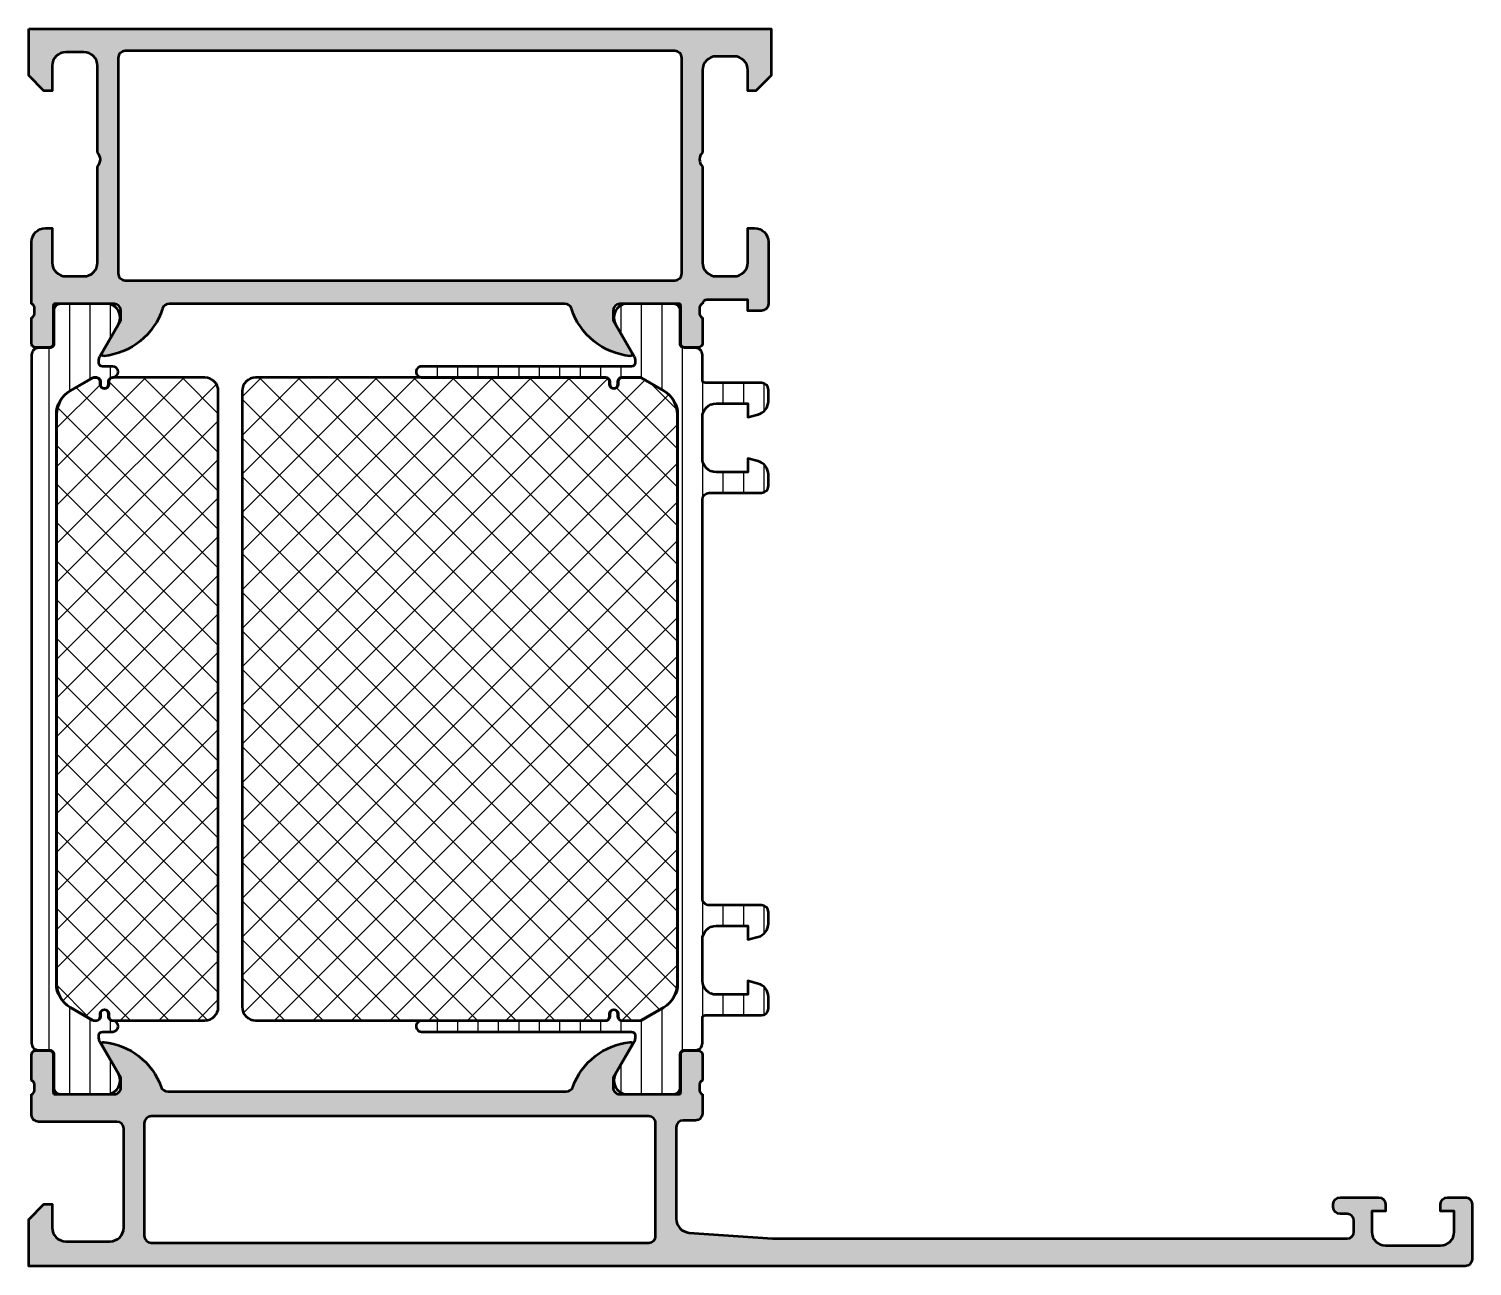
# Model space of a CAD drawing. Extents: x 0 to 105, y 0 to 90.
import ezdxf

# ---------------------------------------------------------------- set-up
doc = ezdxf.new("R2010")
doc.units = 0
for name, color, linetype, lineweight in [('0S-Alu contour', 7, 'Continuous', 50), ('0S-Alu hatch', 252, 'Continuous', 25), ('0S-Plastic contour', 254, 'Continuous', 50), ('0S-Plastic hatch', 253, 'Continuous', 25), ('0S-PT contour', 91, 'Continuous', 50), ('0S-PT hatch', 103, 'Continuous', 25)]:
    doc.layers.add(name, color=color, linetype=linetype, lineweight=lineweight)
pattern_1 = [(135, (0, 0), (-1.403165018917055, -1.403165018917055), []), (225, (0, 0), (1.403165018917055, -1.403165018917055), [])]
pattern_2 = [(90, (0, 0), (-1.4859, 0), [])]

# ---------------------------------------------------------------- blocks, each defined once
blk = doc.blocks.new('462310__45660264_F5FE_4679_8344_B00FB7AC80B8_')
at = {"layer": '0S-Alu hatch'}
h = blk.add_hatch(color=256, dxfattribs=at)
edge = h.paths.add_edge_path()
edge.add_line((47.1, 10.1), (47.1, 3.431119203401284))
edge.add_arc((48.1, 3.431119203401296), 0.9999999999999928, 180, 265.9143832200259)
edge.add_line((48.02875295001211, 2.433660503570567), (54.10000000000001, 2.000000000000001))
edge.add_line((54.10000000000001, 2.000000000000001), (95.9, 1.999999999999999))
edge.add_arc((95.9, 2.499999999999972), 0.4999999999999716, 270, 360)
edge.add_line((96.39999999999998, 2.499999999999985), (96.39999999999998, 3.299999999999994))
edge.add_arc((95.89999999999998, 3.299999999999998), 0.5, 0, 90)
edge.add_line((95.89999999999998, 3.799999999999998), (95.39999999999999, 3.799999999999998))
edge.add_ellipse((95.39999999999999, 4.299999999999986), major_axis=(-0.499999999999988, 0), ratio=1, start_angle=0, end_angle=90, ccw=False)
edge.add_line((94.9, 4.299999999999992), (94.9, 4.499999999999996))
edge.add_ellipse((95.39999999999999, 4.500000000000016), major_axis=(-0.4999999999999858, 0), ratio=1, start_angle=270.00000000000165, end_angle=360, ccw=False)
edge.add_line((95.39999999999996, 5), (98.19999999999997, 4.999999999999999))
edge.add_ellipse((98.19999999999997, 4.499999999999985), major_axis=(-0.5000000000000134, 0), ratio=1, start_angle=180, end_angle=270, ccw=False)
edge.add_line((98.69999999999999, 4.500000000000006), (98.69999999999999, 3.999999999999999))
edge.add_line((98.69999999999999, 3.999999999999999), (97.69999999999999, 3.999999999999999))
edge.add_line((97.69999999999999, 3.999999999999999), (97.69999999999999, 2.500000000000004))
edge.add_arc((98.69999999999999, 2.500000000000004), 1, 180, 270.0000000000008)
edge.add_line((98.7, 1.500000000000004), (102.7, 1.499999999999999))
edge.add_arc((102.7, 2.499999999999986), 1, 270.0000000000008, 360)
edge.add_line((103.7, 2.499999999999991), (103.7, 3.999999999999998))
edge.add_line((103.7, 3.999999999999998), (102.7, 3.999999999999999))
edge.add_line((102.7, 3.999999999999999), (102.7, 4.500000000000007))
edge.add_ellipse((103.2, 4.500000000000047), major_axis=(-0.4999999999999574, 0), ratio=1, start_angle=270, end_angle=360, ccw=False)
edge.add_line((103.2, 4.999999999999999), (104.5, 5))
edge.add_ellipse((104.5, 4.500000000000007), major_axis=(-0.499999999999992, 0), ratio=1, start_angle=180, end_angle=270.00000000000165, ccw=False)
edge.add_line((105, 4.5), (105, 0.5))
edge.add_ellipse((104.5, 0.4999999999999953), major_axis=(-0.5, 0), ratio=1, start_angle=90, end_angle=180, ccw=False)
edge.add_line((104.5, 0), (0, 0))
edge.add_line((0, 0), (0, 3.400000000000005))
edge.add_line((0, 3.400000000000005), (1.099999999999995, 4.5))
edge.add_line((1.099999999999995, 4.5), (1.699999999999988, 4.5))
edge.add_line((1.699999999999988, 4.5), (1.699999999999988, 2.800000000000011))
edge.add_arc((2.699999999999988, 2.800000000000011), 1, 180, 270)
edge.add_line((2.699999999999988, 1.800000000000011), (5.899999999999971, 1.800000000000011))
edge.add_arc((5.899999999999971, 2.800000000000011), 1, 270, 360)
edge.add_line((6.899999999999971, 2.800000000000011), (6.900000000000001, 9.999999999999995))
edge.add_arc((6.399999999999998, 9.999999999999998), 0.5000000000000036, 0, 89.99999999999969)
edge.add_line((6.400000000000001, 10.5), (0.7000000000000144, 10.5))
edge.add_ellipse((0.7000000000000137, 10.99999999999999), major_axis=(-0.4999999999999965, 0), ratio=1, start_angle=0, end_angle=90.00000000000011, ccw=False)
edge.add_line((0.200000000000017, 10.99999999999999), (0.1999999999999663, 12.49999999999994))
edge.add_arc((0.1211635534569153, 12.76752059199309), 0.2788950563274639, 286.419876419492, 361.1645893740976)
edge.add_line((0.4000009999999921, 12.77318899999146), (0.4000009999999925, 13.22678299999147))
edge.add_arc((0.121132904356827, 13.23244365946853), 0.2789255417371467, 358.8371299271138, 433.5754054446456)
edge.add_line((0.1999999999999922, 13.49998699999146), (0.1999999999999922, 15.37999799999998))
edge.add_ellipse((0.4999999999999952, 15.37999799999998), major_axis=(-0.3000000000000029, 0), ratio=1, start_angle=269.9999999999999, end_angle=360, ccw=False)
edge.add_line((0.4999999999999958, 15.67999799999998), (1.479974319042778, 15.67999799999998))
edge.add_ellipse((1.479974319042779, 15.37999799999998), major_axis=(-0.2999999999999989, 0), ratio=1, start_angle=180, end_angle=270.0000000000002, ccw=False)
edge.add_line((1.779974319042779, 15.37999799999998), (1.779974319042779, 12.61999999999998))
edge.add_arc((1.899974319042755, 12.61999999999998), 0.1199999999999761, 180, 270.0000000000011)
edge.add_line((1.899974319042757, 12.5), (6.200000000000086, 12.49999999999999))
edge.add_arc((6.200000000000105, 12.99999999999996), 0.4999999999999734, 269.9999999999978, 360)
edge.add_line((6.700000000000079, 12.99999999999994), (6.700000000000024, 13.70000000000004))
edge.add_line((6.700000000000024, 13.70000000000004), (5.318504542377731, 16.09282032302719))
edge.add_ellipse((5.438119784648683, 16.16188021535139), major_axis=(-0.1381197846485755, 0), ratio=1, start_angle=-96.01277014386238, end_angle=29.999999999958618, ccw=False)
edge.add_ellipse((4.928837244971579, 11.32674727786154), major_axis=(-4.999999999999342, 0), ratio=1, start_angle=199.9129096859924, end_angle=263.9872298561636, ccw=False)
edge.add_arc((10.1000000000004, 13.20000000000056), 0.5000000000005251, 199.9129096859644, 269.9999999999741)
edge.add_line((10.10000000000017, 12.70000000000004), (39.09999999999998, 12.69999999999995))
edge.add_arc((39.10000000000005, 13.20000000000114), 0.5000000000011813, 269.999999999991, 340.0870903140019)
edge.add_ellipse((44.27116275502875, 11.32674727786229), major_axis=(-4.999999999998514, 0), ratio=1, start_angle=276.0127701438397, end_angle=340.08709031401236, ccw=False)
edge.add_ellipse((43.76188021535141, 16.16188021535142), major_axis=(-0.1381197846484383, 0), ratio=1, start_angle=150.0000000000303, end_angle=276.0127701438502, ccw=False)
edge.add_line((43.88149545762223, 16.09282032302727), (42.50000000000006, 13.69999999999997))
edge.add_line((42.50000000000006, 13.69999999999997), (42.5, 12.99999999999987))
edge.add_arc((42.99999999999989, 12.99999999999989), 0.4999999999999006, 180, 270.0000000000033)
edge.add_line((42.99999999999992, 12.49999999999999), (47.30002568095722, 12.5))
edge.add_arc((47.30002568095722, 12.61999999999999), 0.1199999999999903, 270, 360)
edge.add_line((47.4200256809572, 12.61999999999999), (47.42002568095721, 15.37999799999998))
edge.add_ellipse((47.72002568095721, 15.37999799999998), major_axis=(-0.2999999999999971, 0), ratio=1, start_angle=270.00000000000136, end_angle=360, ccw=False)
edge.add_line((47.72002568095721, 15.67999799999998), (48.7, 15.67999799999998))
edge.add_ellipse((48.7, 15.37999799999998), major_axis=(-0.3000000000000007, 0), ratio=1, start_angle=180, end_angle=269.99999999999864, ccw=False)
edge.add_line((49, 15.37999799999998), (49, 13.49998699999147))
edge.add_arc((49.07886709564315, 13.23244365946854), 0.2789255417371366, 106.424594555351, 181.1628700728859)
edge.add_line((48.79999899999999, 13.22678299999148), (48.79999899999999, 12.77318899999145))
edge.add_arc((49.07883644654303, 12.76752059199308), 0.2788950563274235, 178.8354106259031, 253.5801235805088)
edge.add_line((48.99999999999999, 12.49999999999997), (49.00000000000001, 11.10000000000001))
edge.add_ellipse((48.49999999999999, 11.10000000000001), major_axis=(-0.5000000000000142, 0), ratio=1, start_angle=90.0000000000008, end_angle=180, ccw=False)
edge.add_line((48.5, 10.6), (47.59999999999999, 10.6))
edge.add_arc((47.6, 10.10000000000001), 0.4999999999999929, 90.00000000000081, 180)
edge = h.paths.add_edge_path()
edge.add_line((45.1, 10.89999999999995), (8.900000000000006, 10.9))
edge.add_arc((8.900000000000006, 10.4), 0.5000000000000036, 90, 180)
edge.add_line((8.400000000000002, 10.4), (8.400000000000006, 2.199999999999999))
edge.add_arc((8.900000000000006, 2.199999999999998), 0.5, 180, 269.9999999999998)
edge.add_line((8.900000000000002, 1.699999999999998), (45.1, 1.699999999999999))
edge.add_arc((45.1, 2.200000000000006), 0.5000000000000067, 269.9999999999992, 360)
edge.add_line((45.60000000000001, 2.200000000000005), (45.60000000000001, 10.4))
edge.add_arc((45.10000000000003, 10.39999999999997), 0.4999999999999787, 0, 90.00000000000244)
at = {"layer": '0S-Alu contour', "color": 7}
for points in [[(6.700000000000079, 12.99999999999994), (6.700000000000024, 13.70000000000004), (5.318504542377731, 16.09282032302719)], [(43.88149545762223, 16.09282032302727), (42.50000000000006, 13.69999999999997), (42.5, 12.99999999999987)], [(0.1999999999999922, 13.49998699999146), (0.1999999999999922, 15.37999799999998)], [(0.4999999999999958, 15.67999799999998), (1.479974319042778, 15.67999799999998)], [(1.779974319042779, 15.37999799999998), (1.779974319042779, 12.61999999999998)], [(47.4200256809572, 12.61999999999999), (47.42002568095721, 15.37999799999998)], [(47.72002568095721, 15.67999799999998), (48.7, 15.67999799999998)], [(49, 15.37999799999998), (49, 13.49998699999147)], [(0.4000009999999921, 12.77318899999146), (0.4000009999999925, 13.22678299999147)], [(10.10000000000017, 12.70000000000004), (39.09999999999998, 12.69999999999995)], [(48.79999899999999, 13.22678299999148), (48.79999899999999, 12.77318899999145)], [(0.200000000000017, 10.99999999999999), (0.1999999999999663, 12.49999999999994)], [(1.899974319042757, 12.5), (6.200000000000087, 12.49999999999999)], [(42.99999999999992, 12.49999999999999), (47.30002568095722, 12.5)], [(48.99999999999999, 12.49999999999997), (49.00000000000001, 11.10000000000001)], [(45.1, 10.89999999999995), (8.900000000000006, 10.9)], [(48.5, 10.6), (47.59999999999999, 10.6)], [(6.400000000000001, 10.5), (0.7000000000000148, 10.5)], [(6.899999999999971, 2.800000000000011), (6.900000000000001, 9.999999999999995)], [(8.400000000000002, 10.4), (8.400000000000006, 2.199999999999999)], [(45.60000000000001, 2.200000000000005), (45.60000000000001, 10.4)], [(47.1, 10.1), (47.1, 3.431119203401284)], [(104.5, 0), (0, 0), (0, 3.400000000000005), (1.099999999999995, 4.5), (1.699999999999988, 4.5), (1.699999999999988, 2.800000000000011)], [(94.9, 4.299999999999992), (94.9, 4.499999999999996)], [(95.39999999999996, 5), (98.19999999999997, 4.999999999999999)], [(98.69999999999999, 4.500000000000006), (98.69999999999999, 3.999999999999999), (97.69999999999999, 3.999999999999999), (97.69999999999999, 2.500000000000004)], [(103.7, 2.499999999999991), (103.7, 3.999999999999998), (102.7, 3.999999999999999), (102.7, 4.500000000000007)], [(103.2, 4.999999999999999), (104.5, 5)], [(105, 4.5), (105, 0.5)], [(95.89999999999998, 3.799999999999998), (95.39999999999999, 3.799999999999998)], [(96.39999999999998, 2.499999999999985), (96.39999999999998, 3.299999999999994)], [(48.02875295001211, 2.433660503570567), (54.10000000000001, 2.000000000000001), (95.9, 1.999999999999999)], [(2.699999999999988, 1.800000000000011), (5.899999999999971, 1.800000000000011)], [(8.900000000000002, 1.699999999999998), (45.1, 1.699999999999999)], [(98.7, 1.500000000000004), (102.7, 1.499999999999999)]]:
    blk.add_lwpolyline(points, dxfattribs=at)
at = {"layer": '0S-Alu contour', "color": 7, "extrusion": (0, 0, -1)}
for centre, radius, start, end in [((-5.438119784648683, 16.16188021535139), 0.1381197846485755, 330.0000000000414, 96.01277014386245), ((-4.928837244971579, 11.32674727786154), 4.999999999999342, 96.01277014383638, 160.0870903140076), ((-44.27116275502875, 11.32674727786229), 4.999999999998514, 19.91290968598764, 83.9872298561603), ((-43.76188021535141, 16.16188021535142), 0.1381197846484383, 83.9872298561498, 209.9999999999698), ((-0.4999999999999952, 15.37999799999998), 0.3000000000000029, 0, 90.00000000000011), ((-1.479974319042779, 15.37999799999998), 0.2999999999999989, 89.99999999999974, 180), ((-47.72002568095721, 15.37999799999998), 0.2999999999999971, 0, 89.99999999999864), ((-48.7, 15.37999799999998), 0.3000000000000007, 90.00000000000136, 180), ((-0.7000000000000137, 10.99999999999999), 0.4999999999999965, 269.9999999999999, 0), ((-48.49999999999999, 11.10000000000001), 0.5000000000000142, 180, 269.9999999999992), ((-95.39999999999999, 4.500000000000016), 0.4999999999999858, 0, 89.99999999999837), ((-95.39999999999999, 4.299999999999986), 0.499999999999988, 270, 0), ((-98.19999999999997, 4.499999999999985), 0.5000000000000134, 90, 180), ((-103.2, 4.500000000000047), 0.4999999999999574, 0, 90), ((-104.5, 4.500000000000007), 0.499999999999992, 89.99999999999837, 180), ((-104.5, 0.4999999999999953), 0.5, 180, 270)]:
    blk.add_arc(centre, radius, start, end, dxfattribs=at)
at = {"layer": '0S-Alu contour', "color": 7}
for centre, radius, start, end in [((0.121132904356827, 13.23244365946853), 0.2789255417371467, 358.8371299271138, 73.57540544464564), ((0.1211635534569153, 12.76752059199309), 0.2788950563274639, 286.419876419492, 1.16458937409755), ((1.899974319042755, 12.61999999999998), 0.1199999999999761, 180, 270.0000000000011), ((6.200000000000105, 12.99999999999996), 0.4999999999999734, 269.9999999999978, 0), ((10.1000000000004, 13.20000000000056), 0.5000000000005251, 199.9129096859644, 269.9999999999741), ((39.10000000000005, 13.20000000000114), 0.5000000000011813, 269.999999999991, 340.0870903140019), ((42.99999999999989, 12.99999999999989), 0.4999999999999006, 180, 270.0000000000033), ((47.30002568095722, 12.61999999999999), 0.1199999999999903, 270, 0), ((49.07883644654303, 12.76752059199308), 0.2788950563274235, 178.8354106259031, 253.5801235805088), ((49.07886709564315, 13.23244365946854), 0.2789255417371366, 106.424594555351, 181.1628700728859), ((8.900000000000006, 10.4), 0.5000000000000036, 90, 180), ((45.10000000000003, 10.39999999999997), 0.4999999999999787, 0, 90.00000000000244), ((47.6, 10.10000000000001), 0.4999999999999929, 90.00000000000081, 180), ((6.399999999999998, 9.999999999999998), 0.5000000000000036, 0, 89.99999999999969), ((48.1, 3.431119203401296), 0.9999999999999928, 180, 265.9143832200259), ((95.89999999999998, 3.299999999999998), 0.5, 0, 90), ((2.699999999999988, 2.800000000000011), 1, 180, 270), ((5.899999999999971, 2.800000000000011), 1, 270, 0), ((8.900000000000006, 2.199999999999998), 0.5, 180, 269.9999999999998), ((45.1, 2.200000000000006), 0.5000000000000067, 269.9999999999992, 0), ((95.9, 2.499999999999972), 0.4999999999999716, 270, 0), ((98.69999999999999, 2.500000000000004), 1, 180, 270.0000000000008), ((102.7, 2.499999999999986), 1, 270.0000000000008, 0)]:
    blk.add_arc(centre, radius, start, end, dxfattribs=at)
blk = doc.blocks.new('442240__F31ADD32_1E1B_493C_A6A0_53D63E27A48B_')
at = {"layer": '0S-PT hatch'}
h = blk.add_hatch(dxfattribs=at)
h.set_pattern_fill('ANSI37', color=256, scale=0.625, angle=90, style=0)
h.set_pattern_definition(pattern_1)
edge = h.paths.add_edge_path()
edge.add_line((41.95540162866505, 64.6302033196955), (16.50000000001683, 64.6302033197426))
edge.add_arc((16.49999999999969, 63.65020331974263), 0.9799999999999754, 89.99999999899781, 180)
edge.add_line((15.51999999999971, 63.65020331974264), (15.51999999999971, 18.84979668030451))
edge.add_arc((16.49999999999971, 18.84979668030451), 0.9799999999999968, 180, 270.0000000000002)
edge.add_line((16.49999999999971, 17.86979668030451), (41.95634587524384, 17.86979668030451))
edge.add_arc((41.95634587524383, 18.14979668030452), 0.2800000000000082, 270.0000000000014, 360)
edge.add_line((42.23634587524385, 18.14979668030452), (42.23634587524385, 18.35036747559076))
edge.add_ellipse((42.55577507995761, 18.35036747559076), major_axis=(-0.3194292047137636, 0), ratio=1, start_angle=180, end_angle=360, ccw=False)
edge.add_line((42.87520428467137, 18.35036747559076), (42.87520428467137, 18.14979668030452))
edge.add_arc((43.15520428467137, 18.14979668030453), 0.2800000000000011, 180, 266.4872129359699)
edge.add_line((43.13804832119981, 17.87032275859203), (44.46501280946018, 17.87032275859204))
edge.add_arc((44.46501280946018, 18.05032275859203), 0.1799999999999926, 270, 300.0000000000001)
edge.add_line((44.55501280946017, 17.89443818591084), (46.18999999999971, 18.8383984804904))
edge.add_arc((45.19999999999972, 20.55312877998359), 1.979999999999983, 299.9999999999999, 360)
edge.add_line((47.1799999999997, 20.55312877998359), (47.1799999999997, 61.94646458067263))
edge.add_arc((45.1999999999997, 61.94646458067263), 1.980000000000003, 0, 59.99999999999952)
edge.add_line((46.18999999999971, 63.66119488016582), (44.55501280946015, 64.60515517474536))
edge.add_arc((44.46501280946016, 64.44927060206425), 0.179999999999936, 59.99999999999221, 89.99999999999095)
edge.add_line((44.46501280946018, 64.62927060206418), (43.13858592838763, 64.62927060206418))
edge.add_arc((43.15574189185918, 64.34979668035167), 0.279999999999997, 93.51278706402572, 180)
edge.add_line((42.87574189185918, 64.34979668035167), (42.87574189185917, 64.14922588506545))
edge.add_ellipse((42.55577507995761, 64.14922588506545), major_axis=(-0.3199668119015655, 0), ratio=1, start_angle=0, end_angle=180, ccw=False)
edge.add_line((42.23580826805604, 64.14922588506545), (42.23580826805604, 64.3497966803045))
edge.add_arc((41.95540162866505, 64.34979668030452), 0.280406639390975, 0, 90)
at = {"layer": '0S-PT contour', "color": 7}
for points in [[(41.95540162866505, 64.6302033196955), (16.50000000001683, 64.6302033197426)], [(42.23580826805604, 64.14922588506545), (42.23580826805604, 64.3497966803045)], [(42.87574189185918, 64.34979668035167), (42.87574189185917, 64.14922588506545)], [(44.46501280946018, 64.62927060206418), (43.13858592838763, 64.62927060206418)], [(46.18999999999971, 63.66119488016582), (44.55501280946015, 64.60515517474536)], [(15.51999999999971, 63.65020331974264), (15.51999999999971, 18.84979668030451)], [(47.1799999999997, 20.55312877998359), (47.1799999999997, 61.94646458067263)], [(16.49999999999971, 17.86979668030451), (41.95634587524384, 17.86979668030451)], [(42.23634587524385, 18.14979668030452), (42.23634587524385, 18.35036747559076)], [(42.87520428467137, 18.35036747559076), (42.87520428467137, 18.14979668030452)], [(43.13804832119981, 17.87032275859203), (44.46501280946018, 17.87032275859204)], [(44.55501280946017, 17.89443818591084), (46.18999999999971, 18.8383984804904)]]:
    blk.add_lwpolyline(points, dxfattribs=at)
for centre, radius, start, end in [((16.49999999999969, 63.65020331974263), 0.9799999999999754, 89.99999999899781, 180), ((41.95540162866505, 64.34979668030452), 0.280406639390975, 0, 90), ((43.15574189185918, 64.34979668035167), 0.279999999999997, 93.51278706402572, 180), ((44.46501280946016, 64.44927060206425), 0.179999999999936, 59.99999999999221, 89.99999999999095), ((45.1999999999997, 61.94646458067263), 1.980000000000003, 0, 59.99999999999952), ((45.19999999999972, 20.55312877998359), 1.979999999999983, 299.9999999999999, 0), ((16.49999999999971, 18.84979668030451), 0.9799999999999968, 180, 270.0000000000002), ((41.95634587524383, 18.14979668030452), 0.2800000000000082, 270.0000000000014, 0), ((43.15520428467137, 18.14979668030453), 0.2800000000000011, 180, 266.4872129359699), ((44.46501280946018, 18.05032275859203), 0.1799999999999926, 270, 300.0000000000001)]:
    blk.add_arc(centre, radius, start, end, dxfattribs=at)
at = {"layer": '0S-PT contour', "color": 7, "extrusion": (0, 0, -1)}
for centre, radius, start, end in [((-42.55577507995761, 64.14922588506545), 0.3199668119015655, 180, 0), ((-42.55577507995761, 18.35036747559076), 0.3194292047137637, 0, 180)]:
    blk.add_arc(centre, radius, start, end, dxfattribs=at)
blk = doc.blocks.new('284519__6857C85F_8BF0_4C97_A09E_0A35391BC59F___943BEE04_0CC8_4766_B25A_D3CEB70636B3_')
at = {"layer": '0S-Plastic hatch'}
h = blk.add_hatch(dxfattribs=at)
h.set_pattern_fill('ANSI31', color=256, scale=0.4680000000000001, angle=45, style=0)
h.set_pattern_definition(pattern_2)
edge = h.paths.add_edge_path()
edge.add_line((49.4999999999997, 56.25000000004718), (53.2999999999998, 56.25000000004718))
edge.add_arc((53.29999999999975, 56.75000000004714), 0.4999999999999645, 270.0000000000057, 360)
edge.add_line((53.79999999999971, 56.75000000004718), (53.79999999999972, 57.58074922342159))
edge.add_arc((52.79999999999975, 57.58074922342159), 0.9999999999999644, 0, 75.00000000000038)
edge.add_line((53.05881904510226, 58.54667504971063), (52.29999999999972, 58.75000000004718))
edge.add_line((52.29999999999972, 58.75000000004718), (52.29999999999972, 57.75000000004717))
edge.add_line((52.29999999999972, 57.75000000004717), (49.99999999999974, 57.7500000000472))
edge.add_ellipse((49.9999999999997, 58.75000000004718), major_axis=(-0.9999999999999928, 0), ratio=1, start_angle=0, end_angle=90.00000000000199, ccw=False)
edge.add_line((48.99999999999971, 58.75000000004717), (48.99999999999971, 61.75000000004722))
edge.add_ellipse((49.99999999999972, 61.75000000004718), major_axis=(-1.000000000000007, 0), ratio=1, start_angle=269.99999999999875, end_angle=360, ccw=False)
edge.add_line((49.99999999999975, 62.75000000004719), (52.29999999999972, 62.75000000004713))
edge.add_line((52.29999999999972, 62.75000000004713), (52.29999999999972, 61.75000000004722))
edge.add_line((52.29999999999972, 61.75000000004722), (53.05881904510228, 61.95332495038388))
edge.add_arc((52.7999999999998, 62.91925077667286), 0.999999999999911, 284.9999999999988, 360)
edge.add_line((53.79999999999971, 62.91925077667284), (53.79999999999971, 63.75000000004723))
edge.add_arc((53.29999999999972, 63.75000000004725), 0.4999999999999929, 0, 89.9999999999992)
edge.add_line((53.29999999999973, 64.25000000004724), (49.19999999999973, 64.25000000004718))
edge.add_ellipse((49.19999999999973, 64.4500000000472), major_axis=(-0.200000000000017, 0), ratio=1, start_angle=0, end_angle=90.00000000000199, ccw=False)
edge.add_line((48.99999999999971, 64.45000000004723), (48.99999999999971, 66.29000567895667))
edge.add_arc((48.50000267890202, 66.29000567895667), 0.4999973210976947, 0, 90.00030698202455)
edge.add_line((48.49999999999283, 66.7900030000472), (47.68966866665947, 66.79000300004718))
edge.add_ellipse((47.68966866665947, 67.09000300004718), major_axis=(-0.2999999999999971, 0), ratio=1, start_angle=0, end_angle=90, ccw=False)
edge.add_line((47.38966866665947, 67.09000300004719), (47.3900006170565, 69.49000138298348))
edge.add_arc((46.89000463961789, 69.49000402260855), 0.4999959774455975, 359.9996975182267, 450.0003024811858)
edge.add_line((46.89000199999281, 69.99000000004717), (43.41346050189332, 69.99000000004716))
edge.add_arc((43.55577115088467, 69.00018192532433), 0.9999960709244591, 98.18160805189956, 212.7270160998398)
edge.add_line((42.71451850189333, 68.4595470000472), (44.03303535120448, 66.1758085133749))
edge.add_ellipse((43.60002263447405, 65.92580853907532), major_axis=(-0.5000000000000551, 0), ratio=1, start_angle=179.994256176766, end_angle=209.9999965993447, ccw=False)
edge.add_line((44.10002263196166, 65.92575841476153), (44.0999999999903, 65.70000000006473))
edge.add_ellipse((43.84999999997281, 65.70000000006469), major_axis=(-0.2500000000174865, 0), ratio=1, start_angle=90.00000000000159, end_angle=180, ccw=False)
edge.add_line((43.84999999997282, 65.45000000004721), (28.57101353298069, 65.45000000004653))
edge.add_arc((28.57101353298071, 65.0507409269301), 0.3992590731164398, 90.00000000000306, 270.0000000000031)
edge.add_line((28.57101353298073, 64.65148185381366), (41.95486402147727, 64.65148185381366))
edge.add_ellipse((41.9548640214773, 64.35000000004712), major_axis=(-0.3014818537665462, 0), ratio=1, start_angle=180, end_angle=270.00000000000676, ccw=False)
edge.add_line((42.25634587524385, 64.35000000004717), (42.25634587524385, 64.14942920476096))
edge.add_arc((42.55577507995761, 64.14942920476096), 0.2994292047137605, 180, 360)
edge.add_line((42.85520428467137, 64.14942920476099), (42.85520428467137, 64.35000000004723))
edge.add_ellipse((43.15520428467164, 64.35000000004722), major_axis=(-0.3000000000002672, 0), ratio=1, start_angle=266.6063607271258, end_angle=360, ccw=False)
edge.add_line((43.17296295056751, 64.64947392175954), (44.46501280946022, 64.64947392175972))
edge.add_ellipse((44.46501280946022, 64.44947392175959), major_axis=(-0.2000000000001307, 0), ratio=1, start_angle=240.0000000000401, end_angle=270.00000000000205, ccw=False)
edge.add_line((44.56501280946016, 64.62267900251666), (46.19999999999973, 63.67871870793694))
edge.add_ellipse((45.19999999999982, 61.94666790036815), major_axis=(-1.999999999999877, 0), ratio=1, start_angle=180, end_angle=240.00000000000108, ccw=False)
edge.add_line((47.1999999999997, 61.94666790036816), (47.19999999999972, 20.55333209967905))
edge.add_ellipse((45.19999999999972, 20.55333209967909), major_axis=(-2, 0), ratio=1, start_angle=119.9999999999996, end_angle=180, ccw=False)
edge.add_line((46.1999999999997, 18.82128129211021), (44.5650128094602, 17.87732099753069))
edge.add_ellipse((44.46501280945999, 18.05052607828752), major_axis=(-0.2000000000000511, 0), ratio=1, start_angle=90.00000000007333, end_angle=120.0000000000625, ccw=False)
edge.add_line((44.46501280946025, 17.85052607828746), (43.17296295056535, 17.85052607828786))
edge.add_ellipse((43.1552042846713, 18.14999999999996), major_axis=(-0.2999999999999285, 0), ratio=1, start_angle=0, end_angle=93.3936392725314, ccw=False)
edge.add_line((42.85520428467137, 18.14999999999995), (42.85520428467137, 18.35057079528622))
edge.add_arc((42.55577507995761, 18.35057079528622), 0.2994292047137605, 0, 180)
edge.add_line((42.25634587524385, 18.35057079528622), (42.25634587524385, 18.14999999999995))
edge.add_ellipse((41.95486402147733, 18.15000000000004), major_axis=(-0.3014818537665178, 0), ratio=1, start_angle=89.99999999998658, end_angle=180, ccw=False)
edge.add_line((41.95486402147726, 17.84851814623352), (28.57101353298071, 17.84851814623352))
edge.add_arc((28.57101353298071, 17.44925907311705), 0.3992590731164753, 90.00000000000048, 270.0000000000005)
edge.add_line((28.57101353298072, 17.05000000000057), (43.84999999997285, 17.04999999999999))
edge.add_ellipse((43.84999999997282, 16.79999999998251), major_axis=(-0.2500000000174722, 0), ratio=1, start_angle=180, end_angle=269.9999999999951, ccw=False)
edge.add_line((44.0999999999903, 16.79999999998242), (44.10002263196166, 16.57424158528564))
edge.add_ellipse((43.60002365369274, 16.5741911879278), major_axis=(-0.4999989808088187, 0), ratio=1, start_angle=150.0000347009651, end_angle=180.0057751236176, ccw=False)
edge.add_line((44.03303562435064, 16.32419195977536), (42.71451850189333, 14.04045299999998))
edge.add_arc((43.55577115088467, 13.49981807472283), 0.9999960709244718, 147.2729839001593, 261.8183919481001)
edge.add_line((43.41346050189332, 12.50999999999999), (46.89000199999282, 12.50999999999999))
edge.add_arc((46.89000463961788, 13.00999597743861), 0.4999959774455904, 269.9996975188158, 360.0003024817733)
edge.add_line((47.3900006170565, 13.0099986170637), (47.38966866665947, 15.40999699999997))
edge.add_ellipse((47.68966866665947, 15.40999699999998), major_axis=(-0.3000000000000043, 0), ratio=1, start_angle=269.99999999999864, end_angle=360, ccw=False)
edge.add_line((47.68966866665948, 15.70999699999999), (48.49999999999283, 15.70999699999999))
edge.add_arc((48.50000267890202, 16.2099943210905), 0.4999973210976877, 269.9996930179747, 360)
edge.add_line((48.99999999999971, 16.2099943210905), (48.99999999999971, 18.04999999999993))
edge.add_ellipse((49.19999999999974, 18.04999999999998), major_axis=(-0.2000000000000242, 0), ratio=1, start_angle=270.0000000000122, end_angle=360, ccw=False)
edge.add_line((49.19999999999969, 18.25000000000001), (53.29999999999973, 18.24999999999995))
edge.add_arc((53.29999999999972, 18.74999999999994), 0.4999999999999929, 270.0000000000008, 360)
edge.add_line((53.79999999999971, 18.74999999999995), (53.79999999999971, 19.58074922337431))
edge.add_arc((52.79999999999972, 19.58074922337433), 0.9999999999999928, 0, 74.99999999999913)
edge.add_line((53.05881904510226, 20.54667504966339), (52.29999999999972, 20.75000000000001))
edge.add_line((52.29999999999972, 20.75000000000001), (52.29999999999972, 19.75000000000001))
edge.add_line((52.29999999999972, 19.75000000000001), (49.99999999999971, 19.75))
edge.add_ellipse((49.99999999999972, 20.75000000000001), major_axis=(-1.000000000000003, 0), ratio=1, start_angle=0, end_angle=89.9999999999996, ccw=False)
edge.add_line((48.99999999999971, 20.75000000000001), (48.99999999999971, 23.75000000000007))
edge.add_ellipse((49.99999999999966, 23.75000000000001), major_axis=(-0.999999999999943, 0), ratio=1, start_angle=269.99999999999756, end_angle=360, ccw=False)
edge.add_line((49.9999999999997, 24.74999999999995), (52.29999999999972, 24.74999999999998))
edge.add_line((52.29999999999972, 24.74999999999998), (52.29999999999972, 23.75000000000007))
edge.add_line((52.29999999999972, 23.75000000000007), (53.05881904510217, 23.95332495033654))
edge.add_arc((52.79999999999962, 24.91925077662571), 1.000000000000101, 285.0000000000001, 360)
edge.add_line((53.79999999999972, 24.9192507766257), (53.79999999999971, 25.75000000000003))
edge.add_arc((53.29999999999975, 25.75000000000004), 0.4999999999999645, 0, 89.99999999999756)
edge.add_line((53.29999999999976, 26.25), (49.49999999999971, 26.25000000000001))
edge.add_ellipse((49.49999999999969, 26.74999999999999), major_axis=(-0.4999999999999787, 0), ratio=1, start_angle=0, end_angle=90.00000000000239, ccw=False)
edge.add_line((48.99999999999971, 26.74999999999998), (48.99999999999971, 55.75000000004715))
edge.add_ellipse((49.4999999999997, 55.75000000004718), major_axis=(-0.4999999999999929, 0), ratio=1, start_angle=270.0000000000008, end_angle=360, ccw=False)
at = {"layer": '0S-Plastic contour', "color": 7}
for points in [[(46.89000199999281, 69.99000000004717), (43.41346050189332, 69.99000000004716)], [(47.38966866665947, 67.09000300004719), (47.3900006170565, 69.49000138298348)], [(42.71451850189333, 68.4595470000472), (44.03303535120448, 66.1758085133749)], [(48.49999999999283, 66.7900030000472), (47.68966866665947, 66.79000300004718)], [(48.99999999999971, 64.45000000004723), (48.99999999999971, 66.29000567895667)], [(43.84999999997282, 65.45000000004721), (28.57101353298069, 65.45000000004653)], [(44.10002263196166, 65.92575841476153), (44.0999999999903, 65.70000000006473)], [(28.57101353298073, 64.65148185381366), (41.95486402147727, 64.65148185381366)], [(42.25634587524385, 64.35000000004717), (42.25634587524385, 64.14942920476096)], [(42.85520428467137, 64.14942920476099), (42.85520428467137, 64.35000000004723)], [(43.17296295056751, 64.64947392175954), (44.46501280946022, 64.64947392175972)], [(44.56501280946016, 64.62267900251666), (46.19999999999973, 63.67871870793694)], [(53.29999999999973, 64.25000000004724), (49.19999999999973, 64.25000000004718)], [(53.79999999999971, 62.91925077667284), (53.79999999999971, 63.75000000004723)], [(49.99999999999975, 62.75000000004719), (52.29999999999972, 62.75000000004713), (52.29999999999972, 61.75000000004722), (53.05881904510228, 61.95332495038388)], [(47.1999999999997, 61.94666790036816), (47.19999999999972, 20.55333209967905)], [(48.99999999999971, 58.75000000004717), (48.99999999999971, 61.75000000004722)], [(53.05881904510226, 58.54667504971063), (52.29999999999972, 58.75000000004718), (52.29999999999972, 57.75000000004717), (49.99999999999974, 57.7500000000472)], [(53.79999999999971, 56.75000000004718), (53.79999999999972, 57.58074922342159)], [(48.99999999999971, 26.74999999999998), (48.99999999999971, 55.75000000004715)], [(49.4999999999997, 56.25000000004718), (53.2999999999998, 56.25000000004718)], [(53.29999999999976, 26.25), (49.49999999999971, 26.25000000000001)], [(53.79999999999972, 24.9192507766257), (53.79999999999971, 25.75000000000003)], [(49.9999999999997, 24.74999999999995), (52.29999999999972, 24.74999999999998), (52.29999999999972, 23.75000000000007), (53.05881904510217, 23.95332495033654)], [(48.99999999999971, 20.75000000000001), (48.99999999999971, 23.75000000000007)], [(53.05881904510226, 20.54667504966339), (52.29999999999972, 20.75000000000001), (52.29999999999972, 19.75000000000001), (49.99999999999971, 19.75)], [(53.79999999999971, 18.74999999999995), (53.79999999999971, 19.58074922337431)], [(42.25634587524385, 18.35057079528622), (42.25634587524385, 18.14999999999995)], [(42.85520428467137, 18.14999999999995), (42.85520428467137, 18.35057079528622)], [(44.46501280946025, 17.85052607828746), (43.17296295056535, 17.85052607828786)], [(46.1999999999997, 18.82128129211021), (44.5650128094602, 17.87732099753069)], [(48.99999999999971, 16.2099943210905), (48.99999999999971, 18.04999999999993)], [(49.19999999999969, 18.25000000000001), (53.29999999999973, 18.24999999999995)], [(41.95486402147726, 17.84851814623352), (28.57101353298071, 17.84851814623352)], [(28.57101353298072, 17.05000000000057), (43.84999999997285, 17.04999999999999)], [(44.03303562435064, 16.32419195977536), (42.71451850189333, 14.04045299999998)], [(44.0999999999903, 16.79999999998242), (44.10002263196166, 16.57424158528564)], [(47.3900006170565, 13.0099986170637), (47.38966866665947, 15.40999699999997)], [(47.68966866665948, 15.70999699999999), (48.49999999999283, 15.70999699999999)], [(43.41346050189332, 12.50999999999999), (46.89000199999282, 12.50999999999999)]]:
    blk.add_lwpolyline(points, dxfattribs=at)
for centre, radius, start, end in [((43.55577115088467, 69.00018192532433), 0.9999960709244591, 98.18160805189956, 212.7270160998398), ((46.89000463961789, 69.49000402260855), 0.4999959774455975, 359.9996975182267, 90.00030248118587), ((48.50000267890202, 66.29000567895667), 0.4999973210976947, 0, 90.00030698202455), ((28.57101353298071, 65.0507409269301), 0.3992590731164398, 90.00000000000306, 270.0000000000031), ((42.55577507995761, 64.14942920476096), 0.2994292047137605, 180, 0), ((53.29999999999972, 63.75000000004725), 0.4999999999999929, 0, 89.9999999999992), ((52.7999999999998, 62.91925077667286), 0.999999999999911, 284.9999999999988, 0), ((52.79999999999975, 57.58074922342159), 0.9999999999999644, 0, 75.00000000000038), ((53.29999999999975, 56.75000000004714), 0.4999999999999645, 270.0000000000057, 0), ((53.29999999999975, 25.75000000000004), 0.4999999999999645, 0, 89.99999999999756), ((52.79999999999962, 24.91925077662571), 1.000000000000101, 285.0000000000001, 0), ((52.79999999999972, 19.58074922337433), 0.9999999999999928, 0, 74.99999999999913), ((42.55577507995761, 18.35057079528622), 0.2994292047137605, 0, 180), ((53.29999999999972, 18.74999999999994), 0.4999999999999929, 270.0000000000008, 0), ((28.57101353298071, 17.44925907311705), 0.3992590731164753, 90.00000000000048, 270.0000000000005), ((48.50000267890202, 16.2099943210905), 0.4999973210976877, 269.9996930179747, 0), ((43.55577115088467, 13.49981807472283), 0.9999960709244718, 147.2729839001593, 261.8183919481001), ((46.89000463961788, 13.00999597743861), 0.4999959774455904, 269.9996975188158, 0.0003024817733149)]:
    blk.add_arc(centre, radius, start, end, dxfattribs=at)
at = {"layer": '0S-Plastic contour', "color": 7, "extrusion": (0, 0, -1)}
for centre, radius, start, end in [((-43.60002263447405, 65.92580853907532), 0.5000000000000551, 150.0000034006553, 180.0057438232341), ((-47.68966866665947, 67.09000300004718), 0.2999999999999971, 270, 0), ((-43.84999999997281, 65.70000000006469), 0.2500000000174865, 180, 269.9999999999984), ((-41.9548640214773, 64.35000000004712), 0.3014818537665462, 89.99999999999324, 180), ((-43.15520428467164, 64.35000000004722), 0.3000000000002672, 0, 93.39363927287422), ((-44.46501280946022, 64.44947392175959), 0.2000000000001307, 89.99999999999797, 119.9999999999599), ((-49.19999999999973, 64.4500000000472), 0.200000000000017, 269.999999999998, 0), ((-45.19999999999982, 61.94666790036815), 1.999999999999877, 119.9999999999989, 180), ((-49.99999999999972, 61.75000000004718), 1.000000000000007, 0, 90.00000000000122), ((-49.9999999999997, 58.75000000004718), 0.9999999999999928, 269.999999999998, 0), ((-49.4999999999997, 55.75000000004718), 0.4999999999999929, 0, 89.9999999999992), ((-49.49999999999969, 26.74999999999999), 0.4999999999999787, 269.9999999999976, 0), ((-49.99999999999966, 23.75000000000001), 0.999999999999943, 0, 90.00000000000244), ((-45.19999999999972, 20.55333209967909), 2, 180, 240.0000000000004), ((-49.99999999999972, 20.75000000000001), 1.000000000000003, 270.0000000000004, 0), ((-41.95486402147733, 18.15000000000004), 0.3014818537665178, 180, 270.0000000000135), ((-43.1552042846713, 18.14999999999996), 0.2999999999999285, 266.6063607274686, 0), ((-44.46501280945999, 18.05052607828752), 0.2000000000000511, 239.9999999999375, 269.9999999999267), ((-49.19999999999974, 18.04999999999998), 0.2000000000000242, 0, 89.99999999998779), ((-43.84999999997282, 16.79999999998251), 0.2500000000174722, 90.00000000000487, 180), ((-43.60002365369274, 16.5741911879278), 0.4999989808088187, 179.9942248763824, 209.999965299035), ((-47.68966866665947, 15.40999699999998), 0.3000000000000043, 0, 90.00000000000136)]:
    blk.add_arc(centre, radius, start, end, dxfattribs=at)
blk = doc.blocks.new('345170__671C72E3_DC1D_42BF_86C3_94440B8743F7_')
at = {"layer": '0S-Alu hatch'}
h = blk.add_hatch(color=256, dxfattribs=at)
edge = h.paths.add_edge_path()
edge.add_line((-7.1e-15, 90), (53.99987304687965, 90))
edge.add_line((53.99987304687965, 90), (53.99987304687965, 86.5999679203087))
edge.add_line((53.99987304687965, 86.5999679203087), (52.89989745616913, 85.49999257278978))
edge.add_line((52.89989745616913, 85.49999257278978), (52.29992187023163, 85.49999257278978))
edge.add_line((52.29992187023163, 85.49999257278978), (52.29992187023163, 87.00045009804307))
edge.add_arc((51.29983554382527, 87.00035614156477), 1.000086330819882, 0.0053828449330912, 89.99504745861701)
edge.add_line((51.29992198944091, 88.00044246864854), (49.99987316131591, 88.00044246864854))
edge.add_arc((49.99992797000416, 87.00038766034935), 1.00005480980111, 90.00314013440826, 179.997296995918)
edge.add_line((48.99987316131591, 87.00043483925597), (48.99987316131592, 80.99999972534717))
edge.add_arc((49.52471250163427, 80.49999972534715), 0.724883668698509, 136.3884232636866, 223.6115767363133)
edge.add_line((48.99987316131592, 79.99999972534715), (48.99987316131592, 72.99999972534715))
edge.add_arc((49.99993195904488, 73.00005852307612), 1.000058799457453, 180.003368663758, 269.9966313363588)
edge.add_line((49.99987316131591, 71.99999972534715), (51.29992198944091, 71.99999972534715))
edge.add_arc((51.29983447275857, 73.00008712280979), 1.000087401291886, 270.0050138983208, 359.9949929319335)
edge.add_line((52.29992187023163, 72.99999972534829), (52.29992187023163, 75.49999972534715))
edge.add_line((52.29992187023163, 75.49999972534715), (52.79992187023163, 75.49999972534715))
edge.add_ellipse((52.79983439966269, 74.49991225477821), major_axis=(-1.000087474394158, 0), ratio=1, start_angle=180.0050112561101, end_angle=269.9949887439186, ccw=False)
edge.add_line((53.79992187023162, 74.49999972534765), (53.79986083507538, 69.99999972534715))
edge.add_ellipse((53.29989157569605, 69.99997661371015), major_axis=(-0.4999692599135077, 0), ratio=1, start_angle=89.99647716776508, end_angle=180.0026485613532, ccw=False)
edge.add_line((53.29986083507538, 69.50000735474168), (52.29986083507538, 69.49999972534715))
edge.add_line((52.29986083507538, 69.49999972534715), (52.29986083507538, 70.29999514771043))
edge.add_line((52.29986083507538, 70.29999514771043), (49.31213930206165, 70.29999514771043))
edge.add_arc((49.31213930206165, 69.99999514771051), 0.2999999999999261, 90, 179.3196072282661)
edge.add_arc((49.07883644654304, 69.73274997685989), 0.2788950563274295, 103.8317740844651, 181.1645893740969)
edge.add_line((48.79999899999999, 69.72708156886152), (48.799999, 69.27348756886153))
edge.add_arc((49.07886709564317, 69.26782690938447), 0.2789255417371505, 178.8371299271138, 253.5754054446433)
edge.add_line((48.99999999999999, 69.00028356886153), (48.99999999999999, 67.12027256885301))
edge.add_ellipse((48.69999999999997, 67.12027256885303), major_axis=(-0.3000000000000184, 0), ratio=1, start_angle=90.00000000000267, end_angle=180, ccw=False)
edge.add_line((48.69999999999999, 66.82027256885301), (47.72002568095721, 66.82027256885301))
edge.add_ellipse((47.72002568095721, 67.12027256885301), major_axis=(-0.2999999999999971, 0), ratio=1, start_angle=0, end_angle=90, ccw=False)
edge.add_line((47.4200256809572, 67.12027256885301), (47.4200256809572, 69.880270568853))
edge.add_arc((47.3000256809572, 69.880270568853), 0.1200000000000045, 0, 90)
edge.add_line((47.3000256809572, 70.00027056885301), (43, 70.00027056885301))
edge.add_arc((43, 69.50027056885301), 0.5, 90, 180)
edge.add_line((42.5, 69.50027056885301), (42.5, 68.80027056885301))
edge.add_line((42.5, 68.80027056885301), (43.88149545762236, 66.40745024582546))
edge.add_ellipse((43.7618802153517, 66.3383903535013), major_axis=(-0.1381197846482983, 0), ratio=1, start_angle=84.3774224492019, end_angle=210.0000000000063, ccw=False)
edge.add_ellipse((44.23822324117376, 71.17687943070086), major_axis=(-5.000000000000059, 0), ratio=1, start_angle=17.74841635607089, end_angle=84.37742244920702, ccw=False)
edge.add_arc((38.99999999999995, 69.50027056885305), 0.4999999999999507, 17.74841635606356, 89.99999999999349)
edge.add_line((39.00000000000001, 70.00027056885301), (10.2, 70.00027056885301))
edge.add_arc((10.20000000000001, 69.50027056885295), 0.5000000000000427, 90.00000000000081, 162.2515836439295)
edge.add_ellipse((4.961776758826183, 71.1768794307008), major_axis=(-4.999999999999987, 0), ratio=1, start_angle=95.62257755079378, end_angle=162.2515836439297, ccw=False)
edge.add_ellipse((5.438119784648307, 66.33839035350131), major_axis=(-0.1381197846483017, 0), ratio=1, start_angle=-29.999999999998977, end_angle=95.62257755079179, ccw=False)
edge.add_line((5.318504542377645, 66.40745024582546), (6.700000000000009, 68.80027056885305))
edge.add_line((6.700000000000009, 68.80027056885305), (6.700000000000009, 69.500270568853))
edge.add_arc((6.199999999999995, 69.500270568853), 0.5000000000000142, 0, 89.9999999999992)
edge.add_line((6.200000000000002, 70.00027056885301), (1.90324639355812, 70.00027056885301))
edge.add_arc((1.899956008496012, 69.88031568830968), 0.120000000000092, 88.42875992674892, 180)
edge.add_line((1.77995600849592, 69.88031568830968), (1.779956008495908, 67.12031768830968))
edge.add_ellipse((1.479956008495916, 67.12031768830967), major_axis=(-0.2999999999999914, 0), ratio=1, start_angle=89.99999999999892, end_angle=180, ccw=False)
edge.add_line((1.47995600849591, 66.82031768830967), (0.4999816894531364, 66.82031768830969))
edge.add_ellipse((0.4999816894531265, 67.1203176883097), major_axis=(-0.3000000000000114, 0), ratio=1, start_angle=0, end_angle=90.00000000000188, ccw=False)
edge.add_line((0.1999816894531108, 67.1203176883097), (0.1999816894531179, 69.00032868831818))
edge.add_arc((0.1211145938099349, 69.26787202884113), 0.278925541737175, 286.4245945553564, 361.1628700728862)
edge.add_line((0.3999826894531284, 69.2735326883182), (0.3999826894531182, 69.72712668831821))
edge.add_arc((0.1211452429100888, 69.73279509631656), 0.2788950563274164, 358.8354106259059, 433.5801235805099)
edge.add_line((0.1999816894531177, 70.00031568830967), (0.1999816894531179, 74.49999972534715))
edge.add_ellipse((1.200016055021644, 74.49996535977863), major_axis=(-1.000034366159002, 0), ratio=1, start_angle=270.00196893437277, end_angle=359.99803106598546, ccw=False)
edge.add_line((1.199981689453117, 75.49999972534715), (1.699981689453096, 75.49999972534715))
edge.add_line((1.699981689453096, 75.49999972534715), (1.699981689453125, 72.99999972534717))
edge.add_arc((2.700001512600977, 73.000019548495), 1.000019823344326, 180.0011357606123, 269.9988642398063)
edge.add_line((2.699981689453131, 71.99999972534715), (3.999969482421875, 71.99999972534715))
edge.add_arc((4.000000553784346, 72.99996865398468), 0.9999689291202583, 269.9982196867505, 360.0017803131609)
edge.add_line((4.999969482421875, 72.9999997253456), (4.999969482421867, 79.99999972534715))
edge.add_arc((4.474993690089426, 80.49999972534715), 0.7249824705019247, 316.3958616163859, 403.604138383614)
edge.add_line((4.999969482421867, 80.99999972534717), (4.999969482421867, 87.30001064491807))
edge.add_arc((3.999963413279154, 87.30000457577538), 1.00000606916113, 0.0003477354135738, 89.99965226584851)
edge.add_line((3.999969482421853, 88.30001064491807), (2.699981689453125, 88.30001064491807))
edge.add_arc((2.700038657603897, 87.2999536767673), 1.000056969773365, 90.003263848667, 179.996736151318)
edge.add_line((1.699981689453125, 87.30001064491833), (1.699981689453103, 85.50000020218432))
edge.add_line((1.699981689453103, 85.50000020218432), (1.099975585937485, 85.50000020218432))
edge.add_line((1.099975585937485, 85.50000020218432), (7.1e-15, 86.59999843788685))
edge.add_line((7.1e-15, 86.59999843788685), (-7.1e-15, 90))
edge = h.paths.add_edge_path()
edge.add_line((46.99985790252685, 88.3999938602501), (6.999984741210937, 88.3999938602501))
edge.add_arc((6.999987482078545, 87.89999111938248), 0.500002740875127, 90.00031407857054, 179.9996859215192)
edge.add_line((6.49998474121093, 87.89999386024931), (6.499984741210937, 72.19999667358933))
edge.add_arc((6.999987482078545, 72.19999941445694), 0.5000027408751199, 180.0003140784807, 269.9996859214286)
edge.add_line((6.99998474121093, 71.69999667358933), (46.99985790252685, 71.69999667358934))
edge.add_arc((46.99985516165924, 72.19999941445695), 0.500002740875127, 270.0003140785706, 359.9996859215192)
edge.add_line((47.49985790252686, 72.19999667359014), (47.49985790252686, 87.8999938602501))
edge.add_arc((46.99985516165924, 87.89999111938248), 0.5000027408751199, 0.0003140784807261, 89.99968592142947)
at = {"layer": '0S-Alu contour', "color": 7}
for points in [[(-7.1e-15, 90), (53.99987304687965, 90), (53.99987304687965, 86.5999679203087), (52.89989745616913, 85.49999257278978), (52.29992187023163, 85.49999257278978), (52.29992187023163, 87.00045009804307)], [(1.699981689453125, 87.30001064491833), (1.699981689453103, 85.50000020218432), (1.099975585937485, 85.50000020218432), (7.1e-15, 86.59999843788685), (-7.1e-15, 90)], [(3.999969482421853, 88.30001064491807), (2.699981689453125, 88.30001064491807)], [(46.99985790252685, 88.3999938602501), (6.999984741210937, 88.3999938602501)], [(4.999969482421867, 80.99999972534717), (4.999969482421867, 87.30001064491807)], [(6.49998474121093, 87.89999386024931), (6.499984741210937, 72.19999667358933)], [(47.49985790252686, 72.19999667359014), (47.49985790252686, 87.8999938602501)], [(51.29992198944091, 88.00044246864854), (49.99987316131591, 88.00044246864854)], [(48.99987316131591, 87.00043483925597), (48.99987316131592, 80.99999972534717)], [(4.999969482421875, 72.9999997253456), (4.999969482421867, 79.99999972534715)], [(48.99987316131592, 79.99999972534715), (48.99987316131592, 72.99999972534715)], [(1.199981689453117, 75.49999972534715), (1.699981689453096, 75.49999972534715), (1.699981689453125, 72.99999972534717)], [(52.29992187023163, 72.99999972534829), (52.29992187023163, 75.49999972534715), (52.79992187023163, 75.49999972534715)], [(0.1999816894531177, 70.00031568830967), (0.1999816894531179, 74.49999972534715)], [(53.79992187023162, 74.49999972534765), (53.79986083507538, 69.99999972534715)], [(2.699981689453131, 71.99999972534715), (3.999969482421875, 71.99999972534715)], [(6.99998474121093, 71.69999667358933), (46.99985790252685, 71.69999667358934)], [(49.99987316131591, 71.99999972534715), (51.29992198944091, 71.99999972534715)], [(0.3999826894531284, 69.2735326883182), (0.3999826894531182, 69.72712668831821)], [(1.77995600849592, 69.88031568830968), (1.779956008495908, 67.12031768830968)], [(6.200000000000002, 70.00027056885301), (1.90324639355812, 70.00027056885301)], [(5.318504542377645, 66.40745024582546), (6.700000000000009, 68.80027056885305), (6.700000000000009, 69.500270568853)], [(39.00000000000001, 70.00027056885301), (10.2, 70.00027056885301)], [(42.5, 69.50027056885301), (42.5, 68.80027056885301), (43.88149545762236, 66.40745024582546)], [(47.3000256809572, 70.00027056885301), (43, 70.00027056885301)], [(47.4200256809572, 67.12027256885301), (47.4200256809572, 69.880270568853)], [(48.79999899999999, 69.72708156886152), (48.799999, 69.27348756886153)], [(53.29986083507538, 69.50000735474168), (52.29986083507538, 69.49999972534715), (52.29986083507538, 70.29999514771043), (49.31213930206165, 70.29999514771043)], [(0.1999816894531108, 67.1203176883097), (0.1999816894531179, 69.00032868831818)], [(48.99999999999999, 69.00028356886153), (48.99999999999999, 67.12027256885301)], [(1.47995600849591, 66.82031768830967), (0.4999816894531364, 66.82031768830969)], [(48.69999999999999, 66.82027256885301), (47.72002568095721, 66.82027256885301)]]:
    blk.add_lwpolyline(points, dxfattribs=at)
for centre, radius, start, end in [((2.700038657603897, 87.2999536767673), 1.000056969773365, 90.003263848667, 179.996736151318), ((3.999963413279154, 87.30000457577538), 1.00000606916113, 0.0003477354135738, 89.99965226584851), ((6.999987482078545, 87.89999111938248), 0.500002740875127, 90.00031407857054, 179.9996859215192), ((46.99985516165924, 87.89999111938248), 0.5000027408751199, 0.0003140784807261, 89.99968592142947), ((49.99992797000416, 87.00038766034935), 1.00005480980111, 90.00314013440826, 179.997296995918), ((51.29983554382527, 87.00035614156477), 1.000086330819882, 0.0053828449330912, 89.99504745861701), ((4.474993690089426, 80.49999972534715), 0.7249824705019247, 316.3958616163859, 43.60413838361405), ((49.52471250163427, 80.49999972534715), 0.724883668698509, 136.3884232636866, 223.6115767363133), ((2.700001512600977, 73.000019548495), 1.000019823344326, 180.0011357606123, 269.9988642398063), ((4.000000553784346, 72.99996865398468), 0.9999689291202583, 269.9982196867505, 0.001780313160827), ((49.99993195904488, 73.00005852307612), 1.000058799457453, 180.003368663758, 269.9966313363588), ((51.29983447275857, 73.00008712280979), 1.000087401291886, 270.0050138983208, 359.9949929319335), ((6.999987482078545, 72.19999941445694), 0.5000027408751199, 180.0003140784807, 269.9996859214286), ((46.99985516165924, 72.19999941445695), 0.500002740875127, 270.0003140785706, 359.9996859215192), ((0.1211452429100888, 69.73279509631656), 0.2788950563274164, 358.8354106259059, 73.58012358050988), ((1.899956008496012, 69.88031568830968), 0.120000000000092, 88.42875992674892, 180), ((6.199999999999995, 69.500270568853), 0.5000000000000142, 0, 89.9999999999992), ((10.20000000000001, 69.50027056885295), 0.5000000000000427, 90.00000000000081, 162.2515836439295), ((38.99999999999995, 69.50027056885305), 0.4999999999999507, 17.74841635606356, 89.99999999999349), ((43, 69.50027056885301), 0.5, 90, 180), ((47.3000256809572, 69.880270568853), 0.1200000000000045, 0, 90), ((49.07883644654304, 69.73274997685989), 0.2788950563274295, 103.8317740844651, 181.1645893740969), ((49.31213930206165, 69.99999514771051), 0.2999999999999261, 90, 179.3196072282661), ((0.1211145938099349, 69.26787202884113), 0.278925541737175, 286.4245945553564, 1.162870072886224), ((49.07886709564317, 69.26782690938447), 0.2789255417371505, 178.8371299271138, 253.5754054446433)]:
    blk.add_arc(centre, radius, start, end, dxfattribs=at)
at = {"layer": '0S-Alu contour', "color": 7, "extrusion": (0, 0, -1)}
for centre, radius, start, end in [((-1.200016055021644, 74.49996535977863), 1.000034366159002, 0.0019689340145208, 89.99803106562722), ((-52.79983439966269, 74.49991225477821), 1.000087474394158, 90.00501125608142, 179.9949887438899), ((-4.961776758826183, 71.1768794307008), 4.999999999999987, 197.7484163560703, 264.3774224492062), ((-44.23822324117376, 71.17687943070086), 5.000000000000059, 275.622577550793, 342.2515836439291), ((-53.29989157569605, 69.99997661371015), 0.4999692599135077, 179.9973514386468, 270.0035228322349), ((-0.4999816894531265, 67.1203176883097), 0.3000000000000114, 269.9999999999981, 0), ((-1.479956008495916, 67.12031768830967), 0.2999999999999914, 180, 270.0000000000011), ((-5.438119784648307, 66.33839035350131), 0.1381197846483017, 264.3774224492082, 29.99999999999899), ((-43.7618802153517, 66.3383903535013), 0.1381197846482983, 149.9999999999937, 275.6225775507981), ((-47.72002568095721, 67.12027256885301), 0.2999999999999971, 270, 0), ((-48.69999999999997, 67.12027256885303), 0.3000000000000185, 180, 269.9999999999973)]:
    blk.add_arc(centre, radius, start, end, dxfattribs=at)
blk = doc.blocks.new('442240__FB57662D_E82A_42FF_90DB_D4B05DABE150_')
at = {"layer": '0S-PT hatch'}
h = blk.add_hatch(dxfattribs=at)
h.set_pattern_fill('ANSI37', color=256, scale=0.625, angle=90, style=0)
h.set_pattern_definition(pattern_1)
edge = h.paths.add_edge_path()
edge.add_line((12.79999999998292, 64.63020331974262), (6.100406639391152, 64.6302033196955))
edge.add_arc((6.100406639391088, 64.34979668030446), 0.2804066393910318, 89.99999999998694, 180)
edge.add_line((5.820000000000057, 64.3497966803045), (5.820000000000046, 64.14922588506545))
edge.add_ellipse((5.500033188098482, 64.14922588506545), major_axis=(-0.3199668119015637, 0), ratio=1, start_angle=0, end_angle=180, ccw=False)
edge.add_line((5.180066376196919, 64.14922588506545), (5.180066376196919, 64.34979668035167))
edge.add_arc((4.900066376196916, 64.34979668035167), 0.280000000000002, 0, 86.4872129360067)
edge.add_line((4.917222339668303, 64.62927060206418), (4.734987190539555, 64.62927060206418))
edge.add_arc((4.734987190539578, 64.44927060206425), 0.1799999999999358, 90.00000000000708, 120.000000000008)
edge.add_line((4.644987190539588, 64.60515517474536), (3.010000000000033, 63.66119488016582))
edge.add_arc((4.000000000000033, 61.94646458067263), 1.979999999999995, 120.0000000000001, 180)
edge.add_line((2.020000000000038, 61.94646458067263), (2.020000000000031, 20.55312877998359))
edge.add_arc((4.000000000000021, 20.55312877998359), 1.979999999999989, 180, 240.0000000000003)
edge.add_line((3.010000000000038, 18.8383984804904), (4.644987190539577, 17.89443818591084))
edge.add_arc((4.734987190539582, 18.05032275859203), 0.1799999999999963, 239.9999999999974, 269.9999999999974)
edge.add_line((4.734987190539574, 17.87032275859203), (4.917222339668473, 17.87032275859203))
edge.add_arc((4.900066376196923, 18.14979668030452), 0.2799999999999938, 273.5127870640269, 360)
edge.add_line((5.180066376196917, 18.14979668030452), (5.180066376196917, 18.35036747559076))
edge.add_ellipse((5.499495580910678, 18.35036747559076), major_axis=(-0.319429204713761, 0), ratio=1, start_angle=180, end_angle=360, ccw=False)
edge.add_line((5.818924785624439, 18.35036747559076), (5.818924785624439, 18.14979668030452))
edge.add_arc((6.098924785624445, 18.14979668030452), 0.2800000000000065, 180, 269.9999999999993)
edge.add_line((6.098924785624442, 17.86979668030451), (12.80000000000003, 17.86979668030451))
edge.add_arc((12.80000000000003, 18.84979668030451), 0.9799999999999968, 270, 360)
edge.add_line((13.78000000000003, 18.84979668030451), (13.78000000000003, 63.65020331974265))
edge.add_arc((12.80000000000006, 63.65020331974265), 0.979999999999972, 0, 90.0000000010021)
at = {"layer": '0S-PT contour', "color": 7}
for points in [[(4.644987190539588, 64.60515517474536), (3.010000000000033, 63.66119488016582)], [(4.917222339668303, 64.62927060206418), (4.734987190539555, 64.62927060206418)], [(5.180066376196919, 64.14922588506545), (5.180066376196919, 64.34979668035167)], [(5.820000000000057, 64.3497966803045), (5.820000000000046, 64.14922588506545)], [(12.79999999998292, 64.63020331974262), (6.100406639391152, 64.6302033196955)], [(13.78000000000003, 18.84979668030451), (13.78000000000003, 63.65020331974265)], [(2.020000000000038, 61.94646458067263), (2.020000000000031, 20.55312877998359)], [(3.010000000000038, 18.8383984804904), (4.644987190539577, 17.89443818591084)], [(4.734987190539574, 17.87032275859203), (4.917222339668473, 17.87032275859203)], [(5.180066376196917, 18.14979668030452), (5.180066376196917, 18.35036747559076)], [(5.818924785624439, 18.35036747559076), (5.818924785624439, 18.14979668030452)], [(6.098924785624442, 17.86979668030451), (12.80000000000003, 17.86979668030451)]]:
    blk.add_lwpolyline(points, dxfattribs=at)
for centre, radius, start, end in [((4.734987190539578, 64.44927060206425), 0.1799999999999358, 90.00000000000708, 120.000000000008), ((4.900066376196916, 64.34979668035167), 0.280000000000002, 0, 86.4872129360067), ((6.100406639391088, 64.34979668030446), 0.2804066393910318, 89.99999999998694, 180), ((12.80000000000006, 63.65020331974265), 0.979999999999972, 0, 90.0000000010021), ((4.000000000000033, 61.94646458067263), 1.979999999999995, 120.0000000000001, 180), ((4.000000000000021, 20.55312877998359), 1.979999999999989, 180, 240.0000000000003), ((4.734987190539582, 18.05032275859203), 0.1799999999999963, 239.9999999999974, 269.9999999999974), ((4.900066376196923, 18.14979668030452), 0.2799999999999938, 273.5127870640269, 0), ((6.098924785624445, 18.14979668030452), 0.2800000000000065, 180, 269.9999999999993), ((12.80000000000003, 18.84979668030451), 0.9799999999999968, 270, 0)]:
    blk.add_arc(centre, radius, start, end, dxfattribs=at)
at = {"layer": '0S-PT contour', "color": 7, "extrusion": (0, 0, -1)}
for centre, radius, start, end in [((-5.500033188098482, 64.14922588506545), 0.3199668119015637, 180, 0), ((-5.499495580910678, 18.35036747559076), 0.319429204713761, 0, 180)]:
    blk.add_arc(centre, radius, start, end, dxfattribs=at)
blk = doc.blocks.new('284519__95D5DBB7_9B2C_4944_8950_F0C975A611F8___9691F17B_4240_40E6_9494_96E9F70E77B9_')
at = {"layer": '0S-Plastic hatch'}
h = blk.add_hatch(dxfattribs=at)
h.set_pattern_fill('ANSI31', color=256, scale=0.4680000000000001, angle=45, style=0)
h.set_pattern_definition(pattern_2)
edge = h.paths.add_edge_path()
edge.add_arc((0.6999973210980323, 66.2900056789564), 0.4999973210979648, 89.99969301797577, 180)
edge.add_line((0.2000000000000675, 66.29000567895639), (0.2000000000000294, 16.2099943210908))
edge.add_arc((0.699997321098018, 16.2099943210908), 0.4999973210979885, 180, 270.0003069820252)
edge.add_line((0.7000000000072071, 15.70999699999999), (1.510331333340559, 15.70999699999999))
edge.add_ellipse((1.51033133334056, 15.40999699999997), major_axis=(-0.3000000000000114, 0), ratio=1, start_angle=180, end_angle=270.0000000000001, ccw=False)
edge.add_line((1.810331333340571, 15.40999699999997), (1.809999382943544, 13.0099986170637))
edge.add_arc((2.309995360382165, 13.00999597743861), 0.4999959774455886, 179.9996975182267, 270.0003024811845)
edge.add_line((2.309998000007226, 12.50999999999999), (5.786539498106719, 12.50999999999999))
edge.add_arc((5.644228849115366, 13.49981807472283), 0.9999960709244705, 278.1816080518998, 392.7270160998407)
edge.add_line((6.485481498106707, 14.04045299999998), (5.166964648795266, 16.32419148667278))
edge.add_ellipse((5.599977365525615, 16.57419146097233), major_axis=(-0.4999999999999763, 0), ratio=1, start_angle=-0.005743823234126921, end_angle=29.99999659934622, ccw=False)
edge.add_line((5.099977368038086, 16.57424158528613), (5.100000000009441, 16.79999999998242))
edge.add_ellipse((5.35000000002692, 16.79999999998251), major_axis=(-0.2500000000174785, 0), ratio=1, start_angle=270.0000000000059, end_angle=360, ccw=False)
edge.add_line((5.350000000026894, 17.04999999999999), (6.100406639391025, 17.05000000000002))
edge.add_arc((6.100406639391023, 17.44925907311677), 0.3992590731167524, 270.0000000000002, 450.0000000000002)
edge.add_ellipse((6.100406639390969, 18.15000000000005), major_axis=(-0.3014818537665285, 0), ratio=1, start_angle=0, end_angle=90.00000000000978, ccw=False)
edge.add_line((5.798924785624441, 18.14999999999995), (5.798924785624441, 18.35057079528625))
edge.add_arc((5.499495580910679, 18.35057079528622), 0.2994292047137623, 0, 180)
edge.add_line((5.200066376196916, 18.35057079528619), (5.200066376196915, 18.14999999999996))
edge.add_ellipse((4.900066376196964, 18.14999999999997), major_axis=(-0.2999999999999501, 0), ratio=1, start_angle=93.3936392714549, end_angle=180, ccw=False)
edge.add_line((4.917825042085397, 17.85052607828752), (4.7349871905395, 17.85052607828746))
edge.add_ellipse((4.734987190539737, 18.05052607828743), major_axis=(-0.1999999999999637, 0), ratio=1, start_angle=59.999999999930026, end_angle=89.9999999999323, ccw=False)
edge.add_line((4.634987190539543, 17.87732099753069), (3.000000000000045, 18.82128129211021))
edge.add_ellipse((3.999999999999992, 20.55333209967907), major_axis=(-1.999999999999958, 0), ratio=1, start_angle=0, end_angle=60.00000000000108, ccw=False)
edge.add_line((2.000000000000033, 20.55333209967905), (2.000000000000042, 61.94666790036817))
edge.add_ellipse((3.999999999999928, 61.94666790036814), major_axis=(-1.999999999999886, 0), ratio=1, start_angle=299.9999999999993, end_angle=360, ccw=False)
edge.add_line((3.000000000000008, 63.67871870793693), (4.634987190539532, 64.62267900251666))
edge.add_ellipse((4.734987190539507, 64.44947392175948), major_axis=(-0.200000000000245, 0), ratio=1, start_angle=269.99999999996874, end_angle=299.9999999999511, ccw=False)
edge.add_line((4.734987190539616, 64.64947392175972), (4.91782504208539, 64.6494739217597))
edge.add_ellipse((4.900066376196946, 64.35000000004722), major_axis=(-0.2999999999999793, 0), ratio=1, start_angle=180, end_angle=266.606360728543, ccw=False)
edge.add_line((5.200066376196925, 64.35000000004723), (5.200066376196921, 64.14942920476096))
edge.add_arc((5.499495580910682, 64.14942920476096), 0.2994292047137614, 180, 360)
edge.add_line((5.798924785624444, 64.14942920476096), (5.798924785624443, 64.35000000004715))
edge.add_ellipse((6.100406639391033, 64.35000000004707), major_axis=(-0.3014818537665898, 0), ratio=1, start_angle=270.00000000000085, end_angle=360, ccw=False)
edge.add_arc((6.100406639391028, 65.05074092693043), 0.3992590731167667, 270, 450)
edge.add_line((6.100406639391028, 65.4500000000472), (5.350000000026924, 65.45000000004723))
edge.add_ellipse((5.350000000026917, 65.70000000006469), major_axis=(-0.2500000000174651, 0), ratio=1, start_angle=0, end_angle=90.00000000000159, ccw=False)
edge.add_line((5.100000000009449, 65.70000000006473), (5.099977368038088, 65.92575841476103))
edge.add_ellipse((5.599977365525687, 65.92580853907481), major_axis=(-0.5000000000000459, 0), ratio=1, start_angle=-29.999996599345423, end_angle=0.005743823234126921, ccw=False)
edge.add_line((5.166964648795273, 66.17580851337439), (6.485481498106711, 68.4595470000472))
edge.add_arc((5.644228849115378, 69.00018192532433), 0.9999960709244534, 327.2729839001599, 441.8183919481005)
edge.add_line((5.786539498106723, 69.99000000004716), (2.309998000007223, 69.99000000004716))
edge.add_arc((2.309995360382151, 69.49000402260856), 0.4999959774455691, 89.99969751881417, 180.0003024817733)
edge.add_line((1.809999382943549, 69.49000138298348), (1.81033133334057, 67.09000300004719))
edge.add_ellipse((1.510331333340576, 67.09000300004718), major_axis=(-0.2999999999999943, 0), ratio=1, start_angle=89.99999999999898, end_angle=180, ccw=False)
edge.add_line((1.510331333340571, 66.79000300004718), (0.7000000000072129, 66.7900030000472))
at = {"layer": '0S-Plastic contour', "color": 7}
for points in [[(1.809999382943549, 69.49000138298348), (1.81033133334057, 67.09000300004719)], [(5.786539498106723, 69.99000000004716), (2.309998000007223, 69.99000000004716)], [(5.166964648795273, 66.17580851337439), (6.485481498106711, 68.4595470000472)], [(0.2000000000000675, 66.29000567895639), (0.2000000000000294, 16.2099943210908)], [(1.510331333340571, 66.79000300004718), (0.7000000000072129, 66.7900030000472)], [(5.100000000009449, 65.70000000006473), (5.099977368038088, 65.92575841476103)], [(6.100406639391028, 65.4500000000472), (5.350000000026924, 65.45000000004723)], [(3.000000000000008, 63.67871870793693), (4.634987190539532, 64.62267900251666)], [(4.734987190539616, 64.64947392175972), (4.91782504208539, 64.6494739217597)], [(5.200066376196925, 64.35000000004723), (5.200066376196921, 64.14942920476096)], [(5.798924785624444, 64.14942920476096), (5.798924785624443, 64.35000000004715)], [(2.000000000000033, 20.55333209967905), (2.000000000000042, 61.94666790036817)], [(4.634987190539543, 17.87732099753069), (3.000000000000045, 18.82128129211021)], [(4.917825042085397, 17.85052607828752), (4.7349871905395, 17.85052607828746)], [(5.200066376196916, 18.35057079528619), (5.200066376196915, 18.14999999999996)], [(5.798924785624441, 18.14999999999995), (5.798924785624441, 18.35057079528625)], [(5.350000000026894, 17.04999999999999), (6.100406639391025, 17.05000000000002)], [(5.099977368038086, 16.57424158528613), (5.100000000009441, 16.79999999998242)], [(6.485481498106707, 14.04045299999998), (5.166964648795266, 16.32419148667278)], [(0.7000000000072071, 15.70999699999999), (1.510331333340559, 15.70999699999999)], [(1.810331333340571, 15.40999699999997), (1.809999382943544, 13.0099986170637)], [(2.309998000007226, 12.50999999999999), (5.786539498106719, 12.50999999999999)]]:
    blk.add_lwpolyline(points, dxfattribs=at)
for centre, radius, start, end in [((2.309995360382151, 69.49000402260856), 0.4999959774455691, 89.99969751881417, 180.0003024817733), ((5.644228849115378, 69.00018192532433), 0.9999960709244534, 327.2729839001599, 81.81839194810065), ((0.6999973210980323, 66.2900056789564), 0.4999973210979648, 89.99969301797577, 180), ((6.100406639391028, 65.05074092693043), 0.3992590731167667, 270, 90), ((5.499495580910682, 64.14942920476096), 0.2994292047137614, 180, 0), ((5.499495580910679, 18.35057079528622), 0.2994292047137623, 0, 180), ((6.100406639391023, 17.44925907311677), 0.3992590731167524, 270.0000000000002, 90.00000000000026), ((0.699997321098018, 16.2099943210908), 0.4999973210979885, 180, 270.0003069820252), ((5.644228849115366, 13.49981807472283), 0.9999960709244705, 278.1816080518998, 32.72701609984069), ((2.309995360382165, 13.00999597743861), 0.4999959774455886, 179.9996975182267, 270.0003024811845)]:
    blk.add_arc(centre, radius, start, end, dxfattribs=at)
at = {"layer": '0S-Plastic contour', "color": 7, "extrusion": (0, 0, -1)}
for centre, radius, start, end in [((-1.510331333340576, 67.09000300004718), 0.2999999999999943, 180, 270.000000000001), ((-5.599977365525687, 65.92580853907481), 0.5000000000000459, 359.9942561767659, 29.99999659934534), ((-5.350000000026917, 65.70000000006469), 0.2500000000174651, 269.9999999999984, 0), ((-4.734987190539507, 64.44947392175948), 0.200000000000245, 60.00000000004886, 90.00000000003129), ((-4.900066376196946, 64.35000000004722), 0.2999999999999793, 93.393639271457, 180), ((-6.100406639391033, 64.35000000004707), 0.3014818537665898, 0, 89.99999999999916), ((-3.999999999999928, 61.94666790036814), 1.999999999999886, 0, 60.0000000000007), ((-3.999999999999992, 20.55333209967907), 1.999999999999958, 299.9999999999989, 0), ((-4.734987190539737, 18.05052607828743), 0.1999999999999637, 270.0000000000677, 300.00000000007), ((-4.900066376196964, 18.14999999999997), 0.2999999999999501, 180, 266.6063607285451), ((-6.100406639390969, 18.15000000000005), 0.3014818537665285, 269.9999999999902, 0), ((-5.35000000002692, 16.79999999998251), 0.2500000000174785, 0, 89.9999999999941), ((-5.599977365525615, 16.57419146097233), 0.4999999999999763, 330.0000034006538, 0.0057438232341285), ((-1.51033133334056, 15.40999699999997), 0.3000000000000114, 89.99999999999987, 180)]:
    blk.add_arc(centre, radius, start, end, dxfattribs=at)
blk = doc.blocks.new('442240__C6A25C10_FDF4_48DF_831E_53854289424A_')
at = {"layer": '0S-Alu contour', "color": 7}
for name in ['345170__671C72E3_DC1D_42BF_86C3_94440B8743F7_', '462310__45660264_F5FE_4679_8344_B00FB7AC80B8_']:
    blk.add_blockref(name, (0, 0), dxfattribs=at)
at = {"layer": '0S-Plastic contour', "color": 7}
for name in ['284519__95D5DBB7_9B2C_4944_8950_F0C975A611F8___9691F17B_4240_40E6_9494_96E9F70E77B9_', '284519__6857C85F_8BF0_4C97_A09E_0A35391BC59F___943BEE04_0CC8_4766_B25A_D3CEB70636B3_']:
    blk.add_blockref(name, (0, 0), dxfattribs=at)
at = {"layer": '0S-PT contour', "color": 7}
for name in ['442240__FB57662D_E82A_42FF_90DB_D4B05DABE150_', '442240__F31ADD32_1E1B_493C_A6A0_53D63E27A48B_']:
    blk.add_blockref(name, (0, 0), dxfattribs=at)

msp = doc.modelspace()

# ---------------------------------------------------------------- block references
at = {"layer": '0S-Alu contour', "color": 7}
msp.add_blockref('442240__C6A25C10_FDF4_48DF_831E_53854289424A_', (0, 0), dxfattribs=at)

doc.saveas('drawing.dxf')
